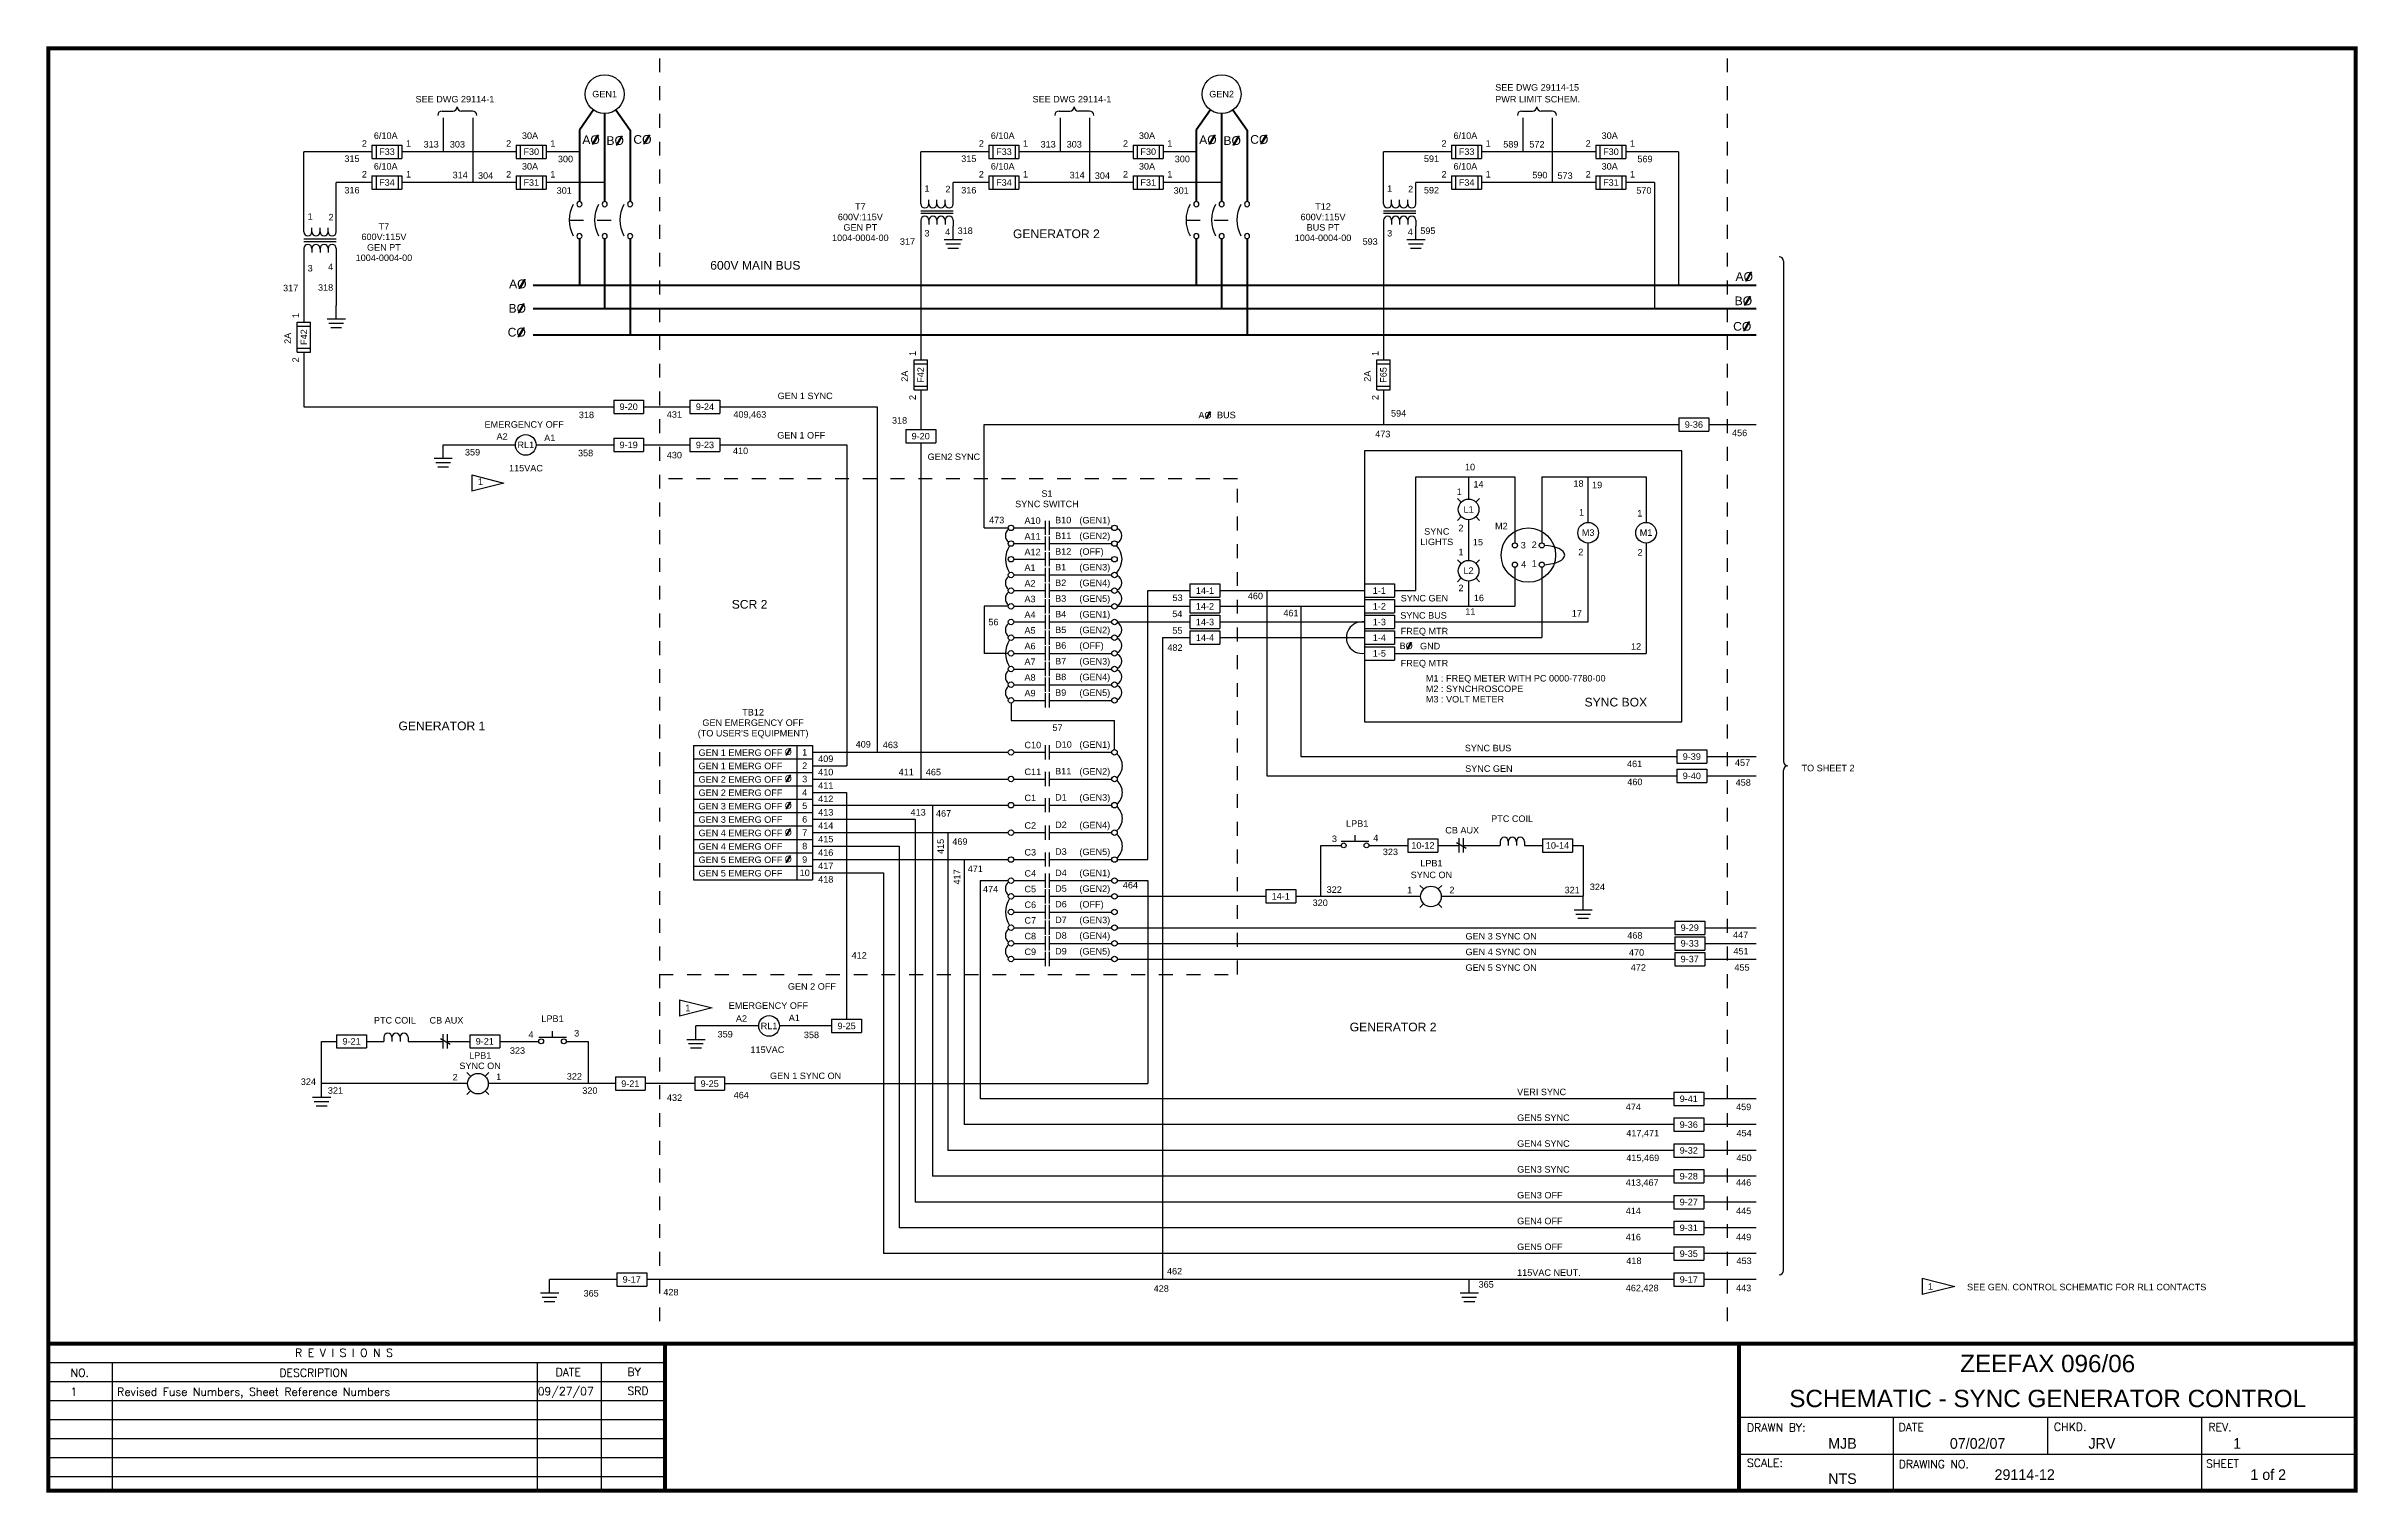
# Model space of a CAD drawing. Extents: x 0.9 to 17.5, y -2.3 to 8.2.
import ezdxf
from ezdxf.enums import TextEntityAlignment as Align

# ---------------------------------------------------------------- set-up
doc = ezdxf.new("R2010")
doc.units = 0
doc.header["$MEASUREMENT"] = 0
doc.linetypes.add('DASHED2', pattern=[0.375, 0.25, -0.125])
doc.layers.get('0').update_dxf_attribs({"linetype": 'CONTINUOUS'})
doc.layers.add('DRAWING', color=7, linetype='CONTINUOUS')
doc.styles.add('A1', font='A1.shx')
doc.styles.add('ROMAND', font='ROMAND.shx')
doc.styles.get("Standard").update_dxf_attribs({"font": 'ARIAL.TTF'})

msp = doc.modelspace()

# ---------------------------------------------------------------- texts
at = {"color": 7}
for s, height, style, p in [('R E V I S I O N S', 0.05763, 'ROMAND', (2.657, -1.27)), ('NO.', 0.0576, 'ROMAND', (1.039, -1.414)), ('1', 0.0576, 'ROMAND', (1.039, -1.551)), ('Revised Fuse Numbers, Sheet Reference Numbers', 0.05763, 'ROMAND', (1.375, -1.551)), ('DESCRIPTION', 0.05763, 'ROMAND', (2.544, -1.414)), ('09/27/07', 0.0576, 'ROMAND', (4.406, -1.547)), ('DATE', 0.0576, 'ROMAND', (4.535, -1.41)), ('SRD', 0.0576, 'ROMAND', (5.053, -1.545)), ('BY', 0.0576, 'ROMAND', (5.053, -1.408)), ('DRAWN BY:', 0.0576, 'ROMAND', (13.122, -1.809)), ('DATE', 0.0576, 'ROMAND', (14.215, -1.807)), ('CHKD.', 0.0576, 'ROMAND', (15.335, -1.804)), ('REV.', 0.0576, 'ROMAND', (16.448, -1.806)), ('MJB', 0.0769, 'A1', (13.708, -1.933)), ('07/02/07', 0.0769, 'A1', (14.585, -1.933)), ('JRV', 0.0769, 'A1', (15.584, -1.933)), ('1', 0.0769, 'A1', (16.627, -1.933)), ('SCALE:', 0.0576, 'ROMAND', (13.122, -2.064)), ('NTS', 0.0769, 'A1', (13.708, -2.187)), ('DRAWING NO.', 0.05763, 'ROMAND', (14.216, -2.072)), ('29114-12', 0.0769, 'A1', (14.907, -2.158)), ('SHEET', 0.0576, 'ROMAND', (16.432, -2.069)), ('1 of 2', 0.0769, 'A1', (16.751, -2.158))]:
    msp.add_text(s, height=height, dxfattribs=dict(at, style=style)).set_placement(p)
at = {"layer": 'DRAWING', "color": 7}
for s, p in [('GEN1', (4.889, 7.829)), ('GEN2', (9.336, 7.829)), ('F33', (3.32, 7.414)), ('F30', (4.36, 7.414)), ('F33', (7.767, 7.414)), ('F30', (8.807, 7.414)), ('F33', (11.102, 7.414)), ('F30', (12.142, 7.414)), ('F34', (3.32, 7.192)), ('F31', (4.36, 7.192)), ('F34', (7.767, 7.192)), ('F31', (8.807, 7.192)), ('F34', (11.102, 7.192)), ('F31', (12.142, 7.192)), ('9-20', (5.062, 5.576)), ('9-24', (5.612, 5.576)), ('9-20', (7.167, 5.364)), ('9-36', (12.74, 5.448)), ('RL1', (4.321, 5.301)), ('9-19', (5.062, 5.301)), ('9-23', (5.612, 5.301)), ('L1', (11.116, 4.836)), ('M3', (11.978, 4.669)), ('M1', (12.395, 4.669)), ('L2', (11.116, 4.395)), ('14-1', (9.216, 4.251)), ('1-1', (10.473, 4.251)), ('14-2', (9.216, 4.138)), ('14-3', (9.216, 4.025)), ('1-2', (10.473, 4.138)), ('1-3', (10.473, 4.025)), ('14-4', (9.216, 3.912)), ('1-4', (10.473, 3.912)), ('1-5', (10.473, 3.799)), ('2', (6.331, 2.989)), ('1', (6.331, 3.086)), ('9-39', (12.725, 3.055)), ('3', (6.331, 2.893)), ('9-40', (12.725, 2.916)), ('4', (6.331, 2.796)), ('5', (6.331, 2.7)), ('6', (6.331, 2.603)), ('7', (6.331, 2.507)), ('8', (6.331, 2.41)), ('9', (6.331, 2.313)), ('10-12', (10.787, 2.415)), ('10-14', (11.757, 2.415)), ('10', (6.331, 2.217)), ('14-1', (9.762, 2.048)), ('9-29', (12.71, 1.822)), ('9-33', (12.71, 1.709)), ('9-37', (12.71, 1.596)), ('9-21', (3.065, 1.003)), ('9-21', (4.025, 1.003)), ('RL1', (6.074, 1.114)), ('9-25', (6.633, 1.114)), ('9-21', (5.074, 0.698)), ('9-25', (5.646, 0.698)), ('9-41', (12.703, 0.589)), ('9-36', (12.703, 0.403)), ('9-32', (12.703, 0.217)), ('9-28', (12.703, 0.031)), ('9-27', (12.703, -0.155)), ('9-31', (12.703, -0.341)), ('9-35', (12.703, -0.527)), ('9-17', (5.084, -0.713)), ('9-17', (12.703, -0.713))]:
    msp.add_text(s, height=0.0469, dxfattribs=at).set_placement(p, align=Align.MIDDLE_CENTER)
for s, height, p in [('SEE DWG 29114-15', 0.04688, (11.308, 7.854)), ('SEE DWG 29114-1', 0.04688, (3.526, 7.769)), ('SEE DWG 29114-1', 0.04688, (7.973, 7.769)), ('PWR LIMIT SCHEM.', 0.04688, (11.308, 7.769)), ('315', 0.0469, (3.013, 7.34)), ('2', 0.0469, (3.139, 7.45)), ('1', 0.0469, (3.457, 7.45)), ('313', 0.0469, (3.584, 7.444)), ('303', 0.0469, (3.773, 7.444)), ('2', 0.0469, (4.179, 7.45)), ('1', 0.0469, (4.497, 7.45)), ('300', 0.0469, (4.552, 7.338)), ('315', 0.0469, (7.459, 7.34)), ('2', 0.0469, (7.586, 7.45)), ('1', 0.0469, (7.904, 7.45)), ('313', 0.0469, (8.031, 7.444)), ('303', 0.0469, (8.219, 7.444)), ('2', 0.0469, (8.625, 7.45)), ('1', 0.0469, (8.944, 7.45)), ('300', 0.0469, (8.998, 7.338)), ('591', 0.0469, (10.794, 7.34)), ('2', 0.0469, (10.921, 7.45)), ('1', 0.0469, (11.239, 7.45)), ('589', 0.0469, (11.366, 7.444)), ('572', 0.0469, (11.554, 7.444)), ('2', 0.0469, (11.96, 7.45)), ('1', 0.0469, (12.279, 7.45)), ('569', 0.0469, (12.333, 7.338)), ('2', 0.0469, (3.139, 7.228)), ('1', 0.0469, (3.457, 7.228)), ('314', 0.0469, (3.793, 7.222)), ('304', 0.0469, (3.976, 7.218)), ('2', 0.0469, (4.179, 7.228)), ('1', 0.0469, (4.497, 7.228)), ('1', 0.0469, (7.194, 7.125)), ('2', 0.0469, (7.345, 7.121)), ('2', 0.0469, (7.586, 7.228)), ('1', 0.0469, (7.904, 7.228)), ('314', 0.0469, (8.24, 7.222)), ('304', 0.0469, (8.422, 7.218)), ('2', 0.0469, (8.625, 7.228)), ('1', 0.0469, (8.944, 7.228)), ('1', 0.0469, (10.529, 7.125)), ('2', 0.0469, (10.68, 7.121)), ('2', 0.0469, (10.921, 7.228)), ('1', 0.0469, (11.239, 7.228)), ('590', 0.0469, (11.575, 7.222)), ('573', 0.0469, (11.757, 7.218)), ('2', 0.0469, (11.96, 7.228)), ('1', 0.0469, (12.279, 7.228)), ('316', 0.0469, (3.013, 7.113)), ('301', 0.0469, (4.543, 7.111)), ('316', 0.0469, (7.459, 7.113)), ('301', 0.0469, (8.99, 7.111)), ('592', 0.0469, (10.794, 7.113)), ('570', 0.0469, (12.325, 7.111)), ('1', 0.0469, (2.748, 6.923)), ('2', 0.0469, (2.899, 6.919)), ('3', 0.0469, (7.194, 6.803)), ('4', 0.0469, (7.343, 6.813)), ('318', 0.0469, (7.433, 6.821)), ('GENERATOR 2', 0.0625, (7.832, 6.791)), ('3', 0.0469, (10.529, 6.803)), ('4', 0.0469, (10.678, 6.813)), ('595', 0.0469, (10.768, 6.821)), ('317', 0.0469, (7.017, 6.743)), ('593', 0.0469, (10.352, 6.743)), ('3', 0.0469, (2.748, 6.551)), ('4', 0.0469, (2.896, 6.561)), ('600V MAIN BUS', 0.0625, (5.65, 6.564)), ('317', 0.0469, (2.571, 6.408)), ('318', 0.0469, (2.823, 6.412)), ('GEN 1 SYNC', 0.0469, (6.136, 5.631)), ('318', 0.0469, (4.703, 5.494)), ('431', 0.0469, (5.337, 5.497)), ('409,463', 0.0469, (5.817, 5.497)), ('318', 0.0469, (6.96, 5.454)), ('BUS', 0.0469, (9.303, 5.493)), ('594', 0.0469, (10.557, 5.505)), ('A2', 0.0469, (4.11, 5.338)), ('A1', 0.0469, (4.453, 5.328)), ('GEN 1 OFF', 0.0469, (6.133, 5.347)), ('473', 0.0469, (10.443, 5.356)), ('456', 0.0469, (13.015, 5.364)), ('359', 0.0469, (3.882, 5.225)), ('358', 0.0469, (4.697, 5.219)), ('430', 0.0469, (5.337, 5.204)), ('410', 0.0469, (5.814, 5.235)), ('GEN2 SYNC', 0.0469, (7.217, 5.192)), ('10', 0.0469, (11.09, 5.118)), ('14', 0.0469, (11.151, 4.994)), ('18', 0.0469, (11.872, 4.999)), ('19', 0.0469, (12.006, 4.989)), ('1', 0.0469, (11.03, 4.94)), ('1', 0.0469, (11.912, 4.792)), ('473', 0.0469, (7.66, 4.736)), ('A10', 0.0469, (7.915, 4.732)), ('A11', 0.0469, (7.915, 4.619)), ('B10', 0.0469, (8.136, 4.736)), ('B11', 0.0469, (8.136, 4.623)), ('(GEN1)', 0.0469, (8.311, 4.735)), ('(GEN2)', 0.0469, (8.311, 4.622)), ('2', 0.0469, (11.043, 4.679)), ('M2', 0.0469, (11.307, 4.693)), ('1', 0.0469, (12.332, 4.785)), ('A12', 0.0469, (7.915, 4.506)), ('B12', 0.0469, (8.136, 4.51)), ('(OFF)', 0.0469, (8.311, 4.509)), ('1', 0.0469, (11.043, 4.506)), ('15', 0.0469, (11.147, 4.577)), ('3', 0.0469, (11.492, 4.555)), ('2', 0.0469, (11.571, 4.558)), ('2', 0.0469, (11.907, 4.506)), ('2', 0.0469, (12.334, 4.503)), ('A1', 0.0469, (7.915, 4.393)), ('B1', 0.0469, (8.136, 4.397)), ('(GEN3)', 0.0469, (8.311, 4.396)), ('(GEN4)', 0.0469, (8.311, 4.283)), ('4', 0.0469, (11.495, 4.417)), ('1', 0.0469, (11.571, 4.424)), ('SCR 2', 0.0625, (5.805, 4.121)), ('A2', 0.0469, (7.915, 4.28)), ('A3', 0.0469, (7.915, 4.167)), ('B2', 0.0469, (8.136, 4.284)), ('B3', 0.0469, (8.136, 4.171)), ('(GEN5)', 0.0469, (8.311, 4.17)), ('53', 0.0469, (8.982, 4.176)), ('460', 0.0469, (9.525, 4.189)), ('SYNC GEN', 0.0469, (10.627, 4.173)), ('2', 0.0469, (11.043, 4.247)), ('16', 0.0469, (11.154, 4.175)), ('56', 0.0469, (7.655, 4.001)), ('A4', 0.0469, (7.915, 4.054)), ('B4', 0.0469, (8.136, 4.058)), ('(GEN1)', 0.0469, (8.311, 4.057)), ('54', 0.0469, (8.98, 4.06)), ('461', 0.0469, (9.781, 4.066)), ('SYNC BUS', 0.0469, (10.624, 4.049)), ('11', 0.0469, (11.092, 4.077)), ('17', 0.0469, (11.86, 4.064)), ('A5', 0.0469, (7.915, 3.941)), ('A6', 0.0469, (7.915, 3.828)), ('B5', 0.0469, (8.136, 3.945)), ('B6', 0.0469, (8.136, 3.832)), ('(GEN2)', 0.0469, (8.311, 3.944)), ('(OFF)', 0.0469, (8.311, 3.831)), ('482', 0.0469, (8.945, 3.817)), ('55', 0.0469, (8.981, 3.94)), ('FREQ MTR', 0.0469, (10.627, 3.936)), ('GND', 0.0469, (10.766, 3.828)), ('12', 0.0469, (12.287, 3.825)), ('A7', 0.0469, (7.915, 3.715)), ('B7', 0.0469, (8.136, 3.719)), ('(GEN3)', 0.0469, (8.311, 3.718)), ('FREQ MTR', 0.0469, (10.627, 3.705)), ('A8', 0.0469, (7.915, 3.602)), ('A9', 0.0469, (7.915, 3.489)), ('B8', 0.0469, (8.136, 3.606)), ('B9', 0.0469, (8.136, 3.493)), ('(GEN4)', 0.0469, (8.311, 3.605)), ('(GEN5)', 0.0469, (8.311, 3.492)), ('M1 : FREQ METER WITH PC 0000-7780-00', 0.04688, (10.808, 3.596)), ('M2 : SYNCHROSCOPE', 0.04688, (10.808, 3.52)), ('M3 : VOLT METER', 0.04688, (10.808, 3.445)), ('SYNC BOX', 0.0625, (11.952, 3.416)), ('GENERATOR 1', 0.0625, (3.403, 3.245)), ('409', 0.0469, (6.698, 3.12)), ('57', 0.0469, (8.117, 3.24)), ('D10', 0.0469, (8.136, 3.119)), ('(GEN1)', 0.0469, (8.311, 3.118)), ('GEN 1 EMERG OFF', 0.04688, (5.566, 3.06)), ('GEN 1 EMERG OFF', 0.04688, (5.566, 2.964)), ('409', 0.0469, (6.428, 3.016)), ('463', 0.0469, (6.894, 3.116)), ('C10', 0.0469, (7.915, 3.115)), ('SYNC BUS', 0.0469, (11.089, 3.093)), ('461', 0.0469, (12.258, 2.979)), ('457', 0.0469, (13.036, 2.988)), ('GEN 2 EMERG OFF', 0.04688, (5.566, 2.867)), ('410', 0.0469, (6.428, 2.92)), ('411', 0.0469, (6.428, 2.823)), ('411', 0.0469, (7.008, 2.92)), ('465', 0.0469, (7.204, 2.92)), ('C11', 0.0469, (7.915, 2.922)), ('B11', 0.0469, (8.136, 2.926)), ('(GEN2)', 0.0469, (8.311, 2.925)), ('SYNC GEN', 0.0469, (11.091, 2.945)), ('460', 0.0469, (12.26, 2.849)), ('458', 0.0469, (13.041, 2.845)), ('TO SHEET 2', 0.0469, (13.516, 2.949)), ('GEN 2 EMERG OFF', 0.04688, (5.566, 2.771)), ('GEN 3 EMERG OFF', 0.04688, (5.566, 2.674)), ('412', 0.0469, (6.428, 2.727)), ('413', 0.0469, (6.428, 2.63)), ('413', 0.0469, (7.094, 2.63)), ('467', 0.0469, (7.277, 2.622)), ('C1', 0.0469, (7.915, 2.734)), ('D1', 0.0469, (8.136, 2.738)), ('(GEN3)', 0.0469, (8.311, 2.737)), ('GEN 3 EMERG OFF', 0.04688, (5.566, 2.578)), ('GEN 4 EMERG OFF', 0.04688, (5.566, 2.481)), ('414', 0.0469, (6.428, 2.534)), ('C2', 0.0469, (7.915, 2.535)), ('D2', 0.0469, (8.136, 2.54)), ('(GEN4)', 0.0469, (8.311, 2.538)), ('LPB1', 0.0469, (10.233, 2.549)), ('CB AUX', 0.0469, (10.948, 2.501)), ('PTC COIL', 0.0469, (11.279, 2.584)), ('GEN 4 EMERG OFF', 0.04688, (5.566, 2.384)), ('GEN 5 EMERG OFF', 0.04688, (5.566, 2.288)), ('415', 0.0469, (6.428, 2.437)), ('416', 0.0469, (6.428, 2.34)), ('469', 0.0469, (7.395, 2.419)), ('C3', 0.0469, (7.915, 2.342)), ('D3', 0.0469, (8.136, 2.347)), ('(GEN5)', 0.0469, (8.311, 2.345)), ('3', 0.0469, (10.131, 2.439)), ('4', 0.0469, (10.429, 2.445)), ('323', 0.0469, (10.498, 2.345)), ('GEN 5 EMERG OFF', 0.04688, (5.566, 2.191)), ('417', 0.0469, (6.428, 2.244)), ('418', 0.0469, (6.428, 2.147)), ('471', 0.0469, (7.506, 2.223)), ('C4', 0.0469, (7.915, 2.19)), ('D4', 0.0469, (8.136, 2.194)), ('(GEN1)', 0.0469, (8.311, 2.193)), ('474', 0.0469, (7.616, 2.076)), ('C5', 0.0469, (7.915, 2.077)), ('C6', 0.0469, (7.915, 1.964)), ('D5', 0.0469, (8.136, 2.081)), ('D6', 0.0469, (8.136, 1.968)), ('(GEN2)', 0.0469, (8.311, 2.08)), ('(OFF)', 0.0469, (8.311, 1.967)), ('464', 0.0469, (8.624, 2.105)), ('320', 0.0469, (9.992, 1.978)), ('322', 0.0469, (10.093, 2.073)), ('1', 0.0469, (10.673, 2.07)), ('2', 0.0469, (10.978, 2.07)), ('321', 0.0469, (11.808, 2.07)), ('324', 0.0469, (11.99, 2.093)), ('C7', 0.0469, (7.915, 1.851)), ('D7', 0.0469, (8.136, 1.855)), ('(GEN3)', 0.0469, (8.311, 1.854)), ('C8', 0.0469, (7.915, 1.738)), ('C9', 0.0469, (7.915, 1.625)), ('D8', 0.0469, (8.136, 1.742)), ('D9', 0.0469, (8.136, 1.629)), ('(GEN4)', 0.0469, (8.311, 1.741)), ('(GEN5)', 0.0469, (8.311, 1.628)), ('GEN 3 SYNC ON', 0.04688, (11.094, 1.737)), ('GEN 4 SYNC ON', 0.04688, (11.094, 1.624)), ('468', 0.0469, (12.26, 1.743)), ('470', 0.0469, (12.272, 1.62)), ('447', 0.0469, (13.022, 1.747)), ('451', 0.0469, (13.025, 1.629)), ('412', 0.0469, (6.669, 1.599)), ('GEN 5 SYNC ON', 0.04688, (11.094, 1.511)), ('472', 0.0469, (12.285, 1.512)), ('455', 0.0469, (13.032, 1.512)), ('GEN 2 OFF', 0.0469, (6.21, 1.375)), ('PTC COIL', 0.0469, (3.226, 1.131)), ('CB AUX', 0.0469, (3.627, 1.131)), ('LPB1', 0.0469, (4.433, 1.143)), ('1', 0.0469, (5.47, 1.22)), ('A2', 0.0469, (5.835, 1.144)), ('A1', 0.0469, (6.216, 1.149)), ('4', 0.0469, (4.34, 1.029)), ('3', 0.0469, (4.669, 1.038)), ('359', 0.0469, (5.703, 1.031)), ('358', 0.0469, (6.325, 1.026)), ('GENERATOR 2', 0.0625, (10.259, 1.075)), ('SYNC ON', 0.0469, (3.842, 0.803)), ('LPB1', 0.0469, (3.912, 0.878)), ('323', 0.0469, (4.206, 0.913)), ('324', 0.0469, (2.699, 0.689)), ('321', 0.0469, (2.894, 0.625)), ('2', 0.0469, (3.793, 0.721)), ('1', 0.0469, (4.107, 0.724)), ('322', 0.0469, (4.616, 0.727)), ('320', 0.0469, (4.728, 0.625)), ('GEN 1 SYNC ON', 0.04688, (6.081, 0.731)), ('432', 0.0469, (5.338, 0.574)), ('464', 0.0469, (5.819, 0.592)), ('VERI SYNC', 0.0469, (11.466, 0.615)), ('474', 0.0469, (12.249, 0.507)), ('459', 0.0469, (13.044, 0.507)), ('GEN5 SYNC', 0.0469, (11.466, 0.429)), ('417,471', 0.0469, (12.253, 0.318)), ('454', 0.0469, (13.047, 0.318)), ('GEN4 SYNC', 0.0469, (11.466, 0.243)), ('415,469', 0.0469, (12.253, 0.14)), ('450', 0.0469, (13.047, 0.14)), ('GEN3 SYNC', 0.0469, (11.466, 0.057)), ('413,467', 0.0469, (12.249, -0.038)), ('446', 0.0469, (13.044, -0.038)), ('GEN3 OFF', 0.0469, (11.466, -0.129)), ('GEN4 OFF', 0.0469, (11.466, -0.315)), ('414', 0.0469, (12.249, -0.242)), ('445', 0.0469, (13.044, -0.242)), ('GEN5 OFF', 0.0469, (11.466, -0.501)), ('416', 0.0469, (12.249, -0.431)), ('449', 0.0469, (13.044, -0.431)), ('462', 0.0469, (8.942, -0.677)), ('115VAC NEUT.', 0.04688, (11.466, -0.687)), ('418', 0.0469, (12.253, -0.602)), ('453', 0.0469, (13.047, -0.602)), ('365', 0.0469, (4.737, -0.836)), ('428', 0.0469, (5.312, -0.828)), ('428', 0.0469, (8.846, -0.802)), ('365', 0.0469, (11.188, -0.772)), ('462,428', 0.0469, (12.249, -0.798)), ('443', 0.0469, (13.044, -0.798)), ('1', 0.0469, (14.427, -0.787)), ('SEE GEN. CONTROL SCHEMATIC FOR RL1 CONTACTS', 0.04688, (14.709, -0.791))]:
    msp.add_text(s, height=height, dxfattribs=at).set_placement(p)
for s, height, p in [('6/10A', 0.0469, (3.311, 7.506)), ('30A', 0.0469, (4.351, 7.506)), ('6/10A', 0.0469, (7.758, 7.506)), ('30A', 0.0469, (8.798, 7.506)), ('6/10A', 0.0469, (11.093, 7.506)), ('30A', 0.0469, (12.133, 7.506)), ('6/10A', 0.0469, (3.311, 7.285)), ('30A', 0.0469, (4.351, 7.285)), ('6/10A', 0.0469, (7.758, 7.285)), ('30A', 0.0469, (8.798, 7.285)), ('6/10A', 0.0469, (11.093, 7.285)), ('30A', 0.0469, (12.133, 7.285)), ('T7', 0.0469, (6.732, 6.996)), ('T12', 0.0469, (10.067, 6.996)), ('T7', 0.0469, (3.298, 6.852)), ('600V:115V', 0.0469, (6.732, 6.92)), ('GEN PT', 0.0469, (6.732, 6.845)), ('600V:115V', 0.0469, (10.067, 6.92)), ('BUS PT', 0.0469, (10.067, 6.845)), ('1004-0004-00', 0.04688, (3.298, 6.626)), ('600V:115V', 0.0469, (3.298, 6.777)), ('GEN PT', 0.0469, (3.298, 6.701)), ('1004-0004-00', 0.04688, (6.732, 6.77)), ('1004-0004-00', 0.04688, (10.067, 6.77)), ('EMERGENCY OFF', 0.04688, (4.309, 5.425)), ('1', 0.0469, (3.994, 5.013)), ('115VAC', 0.0469, (4.322, 5.11)), ('SYNC SWITCH', 0.04688, (8.077, 4.852)), ('S1', 0.0469, (8.077, 4.927)), ('SYNC', 0.0469, (10.887, 4.654)), ('LIGHTS', 0.0469, (10.887, 4.579)), ('TB12', 0.0469, (5.959, 3.351)), ("(TO USER'S EQUIPMENT)", 0.04688, (5.959, 3.2)), ('GEN EMERGENCY OFF', 0.04688, (5.959, 3.276)), ('SYNC ON', 0.0469, (10.848, 2.179)), ('LPB1', 0.0469, (10.848, 2.263)), ('EMERGENCY OFF', 0.04688, (6.069, 1.237)), ('115VAC', 0.0469, (6.062, 0.919))]:
    msp.add_text(s, height=height, dxfattribs=at).set_placement(p, align=Align.CENTER)
for s, p in [('1', (2.685, 6.215)), ('2', (2.685, 5.896)), ('1', (7.132, 5.942)), ('1', (10.467, 5.942)), ('2', (7.132, 5.624)), ('2', (10.467, 5.624)), ('415', (7.334, 2.353)), ('417', (7.452, 2.133))]:
    msp.add_text(s, height=0.0469, rotation=90, dxfattribs=at).set_placement(p)
for p in [(2.628, 6.069), (7.075, 5.796), (10.41, 5.796)]:
    msp.add_text('2A', height=0.0469, rotation=90, dxfattribs=at).set_placement(p, align=Align.CENTER)
for s, p in [('F42', (2.721, 6.078)), ('F42', (7.167, 5.805)), ('F65', (10.502, 5.805))]:
    msp.add_text(s, height=0.0469, rotation=90, dxfattribs=at).set_placement(p, align=Align.MIDDLE_CENTER)
at = {"layer": 'DRAWING', "color": 7, "linetype": 'ByBlock'}
for s, p in [('ZEEFAX 096/06', (15.29, -1.381)), ('SCHEMATIC - SYNC GENERATOR CONTROL', (15.29, -1.633))]:
    msp.add_text(s, height=0.125, dxfattribs=at).set_placement(p, align=Align.CENTER)

# ---------------------------------------------------------------- blocks, each defined once
blk = doc.blocks.new('A_phase')
h = blk.add_hatch(color=256)
h.paths.add_polyline_path([(0.1, -0.033), (0.108, -0.033), (0.145, 0.031), (0.137, 0.031)], flags=16)
h.paths.add_polyline_path([(0.01, -0.05), (0.165, -0.05), (0.165, 0.047), (0.01, 0.047)], flags=9)
for p, q in [((0.137, 0.031), (0.1, -0.033)), ((0.145, 0.031), (0.108, -0.033)), ((0.137, 0.031), (0.145, 0.031)), ((0.108, -0.033), (0.1, -0.033))]:
    blk.add_line(p, q)
blk.add_text('AO', height=0.0625).set_placement((0.029, -0.032))
blk = doc.blocks.new('B_phase')
h = blk.add_hatch(color=256)
h.paths.add_polyline_path([(0.094, -0.031), (0.101, -0.031), (0.139, 0.033), (0.131, 0.033)], flags=16)
h.paths.add_polyline_path([(0.01, -0.048), (0.158, -0.048), (0.158, 0.049), (0.01, 0.049)], flags=9)
for p, q in [((0.131, 0.033), (0.094, -0.031)), ((0.139, 0.033), (0.101, -0.031)), ((0.131, 0.033), (0.139, 0.033)), ((0.101, -0.031), (0.094, -0.031))]:
    blk.add_line(p, q)
blk.add_text('BO', height=0.0625).set_placement((0.025, -0.03))
blk = doc.blocks.new('connection')
blk.add_circle((0.074, 0), 0.0744)
blk = doc.blocks.new('CircuitBreaker')
blk.add_arc((-0.172, -0.134), 0.243, 331.7071, 28.2929)
at = {"xscale": 0.25, "yscale": 0.25, "zscale": 0.25}
for p in [(-0.019, -0.019), (-0.019, -0.249)]:
    blk.add_blockref('connection', p, dxfattribs=at)
blk = doc.blocks.new('C_phase')
h = blk.add_hatch(color=256)
h.paths.add_polyline_path([(0.099, -0.026), (0.107, -0.026), (0.144, 0.038), (0.136, 0.038)], flags=16)
h.paths.add_polyline_path([(0.013, -0.043), (0.168, -0.043), (0.168, 0.054), (0.013, 0.054)], flags=9)
for p, q in [((0.136, 0.038), (0.099, -0.026)), ((0.144, 0.038), (0.107, -0.026)), ((0.136, 0.038), (0.144, 0.038)), ((0.107, -0.026), (0.099, -0.026))]:
    blk.add_line(p, q)
blk.add_text('CO', height=0.0625).set_placement((0.025, -0.025))
blk = doc.blocks.new('gnd')
for p, q in [((0, -0.099), (0, 0)), ((0.066, -0.099), (-0.066, -0.099)), ((0.053, -0.13), (-0.053, -0.13)), ((0.039, -0.161), (-0.039, -0.161))]:
    blk.add_line(p, q)
blk = doc.blocks.new('npcap')
for p, q in [((0, 0.051), (0, -0.051)), ((0.031, 0.051), (0.031, -0.051))]:
    blk.add_line(p, q)
blk = doc.blocks.new('_phase_symbol')
h = blk.add_hatch(color=256)
h.paths.add_polyline_path([(0.018, -0.034), (0.026, -0.034), (0.063, 0.03), (0.055, 0.03)], flags=16)
h.paths.add_polyline_path([(-0.072, -0.05), (0.083, -0.05), (0.083, 0.047), (-0.072, 0.047)], flags=9)
for p, q in [((0.055, 0.03), (0.018, -0.034)), ((0.063, 0.03), (0.026, -0.034)), ((0.055, 0.03), (0.063, 0.03)), ((0.026, -0.034), (0.018, -0.034))]:
    blk.add_line(p, q)
blk.add_text('O', height=0.0625).set_placement((0.007, -0.033))
blk = doc.blocks.new('N_C_contact')
for p, q in [((0.051, 0.031), (-0.051, 0.031)), ((0.051, 0), (-0.051, 0)), ((-0.02, -0.019), (0.02, 0.05))]:
    blk.add_line(p, q)

# ---------------------------------------------------------------- linework, layer by layer
at = {"color": 7}
for p, q in [((0.878, -1.175), (0.878, -2.236)), ((0.878, -1.312), (5.324, -1.312)), ((1.339, -1.312), (1.339, -2.236)), ((4.402, -1.312), (4.402, -2.236)), ((4.863, -1.312), (4.863, -2.236)), ((0.878, -1.449), (5.324, -1.449)), ((0.878, -1.449), (5.324, -1.449)), ((0.878, -1.586), (5.324, -1.586)), ((0.878, -1.586), (5.324, -1.586)), ((0.878, -1.723), (5.324, -1.723)), ((13.065, -1.705), (17.511, -1.705)), ((14.177, -1.705), (14.177, -2.236)), ((15.288, -1.705), (15.288, -1.971)), ((16.399, -1.705), (16.399, -2.236)), ((0.878, -1.86), (5.324, -1.86)), ((0.878, -1.997), (5.324, -1.997)), ((13.065, -1.971), (17.511, -1.971)), ((0.878, -2.134), (5.324, -2.134))]:
    msp.add_line(p, q, dxfattribs=at)
at = {"color": 7, "const_width": 0.0288}
msp.add_lwpolyline([(17.511, -2.236), (17.511, 8.16), (0.878, 8.16), (0.878, -2.236)], close=True, dxfattribs=at)
for points in [[(0.878, -1.175), (17.511, -1.175)], [(5.324, -1.175), (5.324, -2.236)], [(13.065, -2.236), (13.065, -1.175)]]:
    msp.add_lwpolyline(points, dxfattribs=at)
at = {"layer": 'DRAWING', "color": 7, "linetype": 'DASHED2', "ltscale": 0.25}
for p, q in [((5.284, 8.086), (5.284, -1.075)), ((12.981, 8.086), (12.981, -1.075)), ((9.45, 5.057), (5.284, 5.057)), ((9.45, 1.485), (9.45, 5.057)), ((5.284, 1.485), (9.45, 1.485))]:
    msp.add_line(p, q, dxfattribs=at)
at = {"layer": 'DRAWING', "color": 7}
for p, q in [((3.686, 7.676), (3.686, 7.676)), ((3.717, 7.707), (3.795, 7.707)), ((3.827, 7.738), (3.827, 7.738)), ((3.936, 7.707), (3.858, 7.707)), ((8.132, 7.676), (8.132, 7.676)), ((8.164, 7.707), (8.242, 7.707)), ((8.273, 7.738), (8.273, 7.738)), ((8.383, 7.707), (8.304, 7.707)), ((11.467, 7.676), (11.467, 7.676)), ((11.499, 7.707), (11.577, 7.707)), ((11.608, 7.738), (11.608, 7.738)), ((11.718, 7.707), (11.639, 7.707)), ((3.727, 7.414), (3.727, 7.659)), ((3.941, 7.192), (3.941, 7.659)), ((8.174, 7.414), (8.174, 7.659)), ((8.387, 7.192), (8.387, 7.659)), ((11.509, 7.414), (11.509, 7.659)), ((11.722, 7.192), (11.722, 7.659)), ((2.721, 6.836), (2.721, 7.414)), ((3.212, 7.414), (2.721, 7.414)), ((3.212, 7.462), (3.428, 7.462)), ((3.212, 7.462), (3.212, 7.366)), ((3.212, 7.366), (3.428, 7.366)), ((3.241, 7.462), (3.241, 7.366)), ((3.4, 7.462), (3.4, 7.366)), ((3.428, 7.462), (3.428, 7.366)), ((4.252, 7.414), (3.428, 7.414)), ((4.252, 7.462), (4.468, 7.462)), ((4.252, 7.462), (4.252, 7.366)), ((4.252, 7.366), (4.468, 7.366)), ((4.281, 7.462), (4.281, 7.366)), ((4.44, 7.462), (4.44, 7.366)), ((4.468, 7.462), (4.468, 7.366)), ((4.707, 7.414), (4.468, 7.414)), ((7.167, 7.038), (7.167, 7.414)), ((7.659, 7.414), (7.167, 7.414)), ((7.659, 7.462), (7.875, 7.462)), ((7.659, 7.462), (7.659, 7.366)), ((7.659, 7.366), (7.875, 7.366)), ((7.687, 7.462), (7.687, 7.366)), ((7.847, 7.462), (7.847, 7.366)), ((7.875, 7.462), (7.875, 7.366)), ((8.699, 7.414), (7.875, 7.414)), ((8.699, 7.462), (8.915, 7.462)), ((8.699, 7.462), (8.699, 7.366)), ((8.699, 7.366), (8.915, 7.366)), ((8.727, 7.462), (8.727, 7.366)), ((8.886, 7.462), (8.886, 7.366)), ((8.915, 7.462), (8.915, 7.366)), ((9.153, 7.414), (8.915, 7.414)), ((10.502, 7.038), (10.502, 7.414)), ((10.994, 7.414), (10.502, 7.414)), ((10.994, 7.462), (11.21, 7.462)), ((10.994, 7.462), (10.994, 7.366)), ((10.994, 7.366), (11.21, 7.366)), ((11.022, 7.462), (11.022, 7.366)), ((11.182, 7.462), (11.182, 7.366)), ((11.21, 7.462), (11.21, 7.366)), ((12.034, 7.414), (11.21, 7.414)), ((12.034, 7.462), (12.25, 7.462)), ((12.034, 7.462), (12.034, 7.366)), ((12.034, 7.366), (12.25, 7.366)), ((12.062, 7.462), (12.062, 7.366)), ((12.221, 7.462), (12.221, 7.366)), ((12.25, 7.462), (12.25, 7.366)), ((12.63, 7.414), (12.25, 7.414)), ((12.63, 7.414), (12.63, 6.453)), ((2.954, 6.836), (2.954, 7.192)), ((3.212, 7.192), (2.954, 7.192)), ((3.212, 7.241), (3.428, 7.241)), ((3.212, 7.241), (3.212, 7.144)), ((3.241, 7.241), (3.241, 7.144)), ((3.4, 7.241), (3.4, 7.144)), ((3.428, 7.241), (3.428, 7.144)), ((4.252, 7.192), (3.428, 7.192)), ((4.252, 7.241), (4.468, 7.241)), ((4.252, 7.241), (4.252, 7.144)), ((4.281, 7.241), (4.281, 7.144)), ((4.44, 7.241), (4.44, 7.144)), ((4.468, 7.241), (4.468, 7.144)), ((4.889, 7.192), (4.468, 7.192)), ((7.401, 7.038), (7.401, 7.192)), ((7.659, 7.192), (7.401, 7.192)), ((7.659, 7.241), (7.875, 7.241)), ((7.659, 7.241), (7.659, 7.144)), ((7.687, 7.241), (7.687, 7.144)), ((7.847, 7.241), (7.847, 7.144)), ((7.875, 7.241), (7.875, 7.144)), ((8.699, 7.192), (7.875, 7.192)), ((8.699, 7.241), (8.915, 7.241)), ((8.699, 7.241), (8.699, 7.144)), ((8.727, 7.241), (8.727, 7.144)), ((8.886, 7.241), (8.886, 7.144)), ((8.915, 7.241), (8.915, 7.144)), ((9.336, 7.192), (8.915, 7.192)), ((10.994, 7.192), (10.736, 7.192)), ((10.736, 7.038), (10.736, 7.192)), ((10.994, 7.241), (11.21, 7.241)), ((10.994, 7.241), (10.994, 7.144)), ((11.022, 7.241), (11.022, 7.144)), ((11.182, 7.241), (11.182, 7.144)), ((11.21, 7.241), (11.21, 7.144)), ((12.034, 7.192), (11.21, 7.192)), ((12.034, 7.241), (12.25, 7.241)), ((12.034, 7.241), (12.034, 7.144)), ((12.062, 7.241), (12.062, 7.144)), ((12.221, 7.241), (12.221, 7.144)), ((12.25, 7.241), (12.25, 7.144)), ((12.456, 7.192), (12.25, 7.192)), ((12.456, 7.192), (12.456, 6.284)), ((3.212, 7.144), (3.428, 7.144)), ((4.252, 7.144), (4.468, 7.144)), ((7.226, 7.038), (7.226, 7.067)), ((7.284, 7.038), (7.284, 7.067)), ((7.343, 7.038), (7.343, 7.067)), ((7.659, 7.144), (7.875, 7.144)), ((8.699, 7.144), (8.915, 7.144)), ((10.561, 7.038), (10.561, 7.067)), ((10.619, 7.038), (10.619, 7.067)), ((10.678, 7.038), (10.678, 7.067)), ((10.994, 7.144), (11.21, 7.144)), ((12.034, 7.144), (12.25, 7.144)), ((2.779, 6.836), (2.779, 6.865)), ((2.838, 6.836), (2.838, 6.865)), ((2.896, 6.836), (2.896, 6.865)), ((7.167, 6.988), (7.401, 6.988)), ((7.167, 6.97), (7.401, 6.97)), ((7.167, 6.92), (7.167, 5.913)), ((7.226, 6.92), (7.226, 6.89)), ((7.284, 6.92), (7.284, 6.89)), ((7.343, 6.92), (7.343, 6.89)), ((7.401, 6.92), (7.401, 6.877)), ((10.502, 6.988), (10.736, 6.988)), ((10.502, 6.97), (10.736, 6.97)), ((10.502, 6.92), (10.502, 5.913)), ((10.561, 6.92), (10.561, 6.89)), ((10.619, 6.92), (10.619, 6.89)), ((10.678, 6.92), (10.678, 6.89)), ((10.736, 6.92), (10.736, 6.877)), ((2.721, 6.785), (2.954, 6.785)), ((2.721, 6.768), (2.954, 6.768)), ((2.721, 6.717), (2.721, 6.186)), ((2.779, 6.717), (2.779, 6.688)), ((2.838, 6.717), (2.838, 6.688)), ((2.896, 6.717), (2.896, 6.688)), ((2.954, 6.717), (2.954, 6.305)), ((13.355, 6.658), (13.355, 6.658)), ((13.386, 6.626), (13.386, 3.02)), ((2.672, 5.97), (2.672, 6.186)), ((2.672, 6.186), (2.769, 6.186)), ((2.769, 5.97), (2.769, 6.186)), ((2.672, 6.157), (2.769, 6.157)), ((2.672, 5.998), (2.769, 5.998)), ((2.672, 5.97), (2.769, 5.97)), ((2.721, 5.97), (2.721, 5.576)), ((7.119, 5.697), (7.119, 5.913)), ((7.119, 5.913), (7.216, 5.913)), ((7.119, 5.885), (7.216, 5.885)), ((7.216, 5.697), (7.216, 5.913)), ((10.454, 5.697), (10.454, 5.913)), ((10.454, 5.913), (10.551, 5.913)), ((10.454, 5.885), (10.551, 5.885)), ((10.551, 5.697), (10.551, 5.913)), ((7.119, 5.725), (7.216, 5.725)), ((7.119, 5.697), (7.216, 5.697)), ((7.167, 5.697), (7.167, 5.412)), ((10.454, 5.725), (10.551, 5.725)), ((10.454, 5.697), (10.551, 5.697)), ((10.502, 5.697), (10.502, 5.448)), ((2.721, 5.576), (4.954, 5.576)), ((4.954, 5.624), (5.17, 5.624)), ((4.954, 5.624), (4.954, 5.528)), ((4.954, 5.528), (5.17, 5.528)), ((5.17, 5.624), (5.17, 5.528)), ((5.17, 5.576), (5.504, 5.576)), ((5.504, 5.624), (5.504, 5.528)), ((5.504, 5.624), (5.72, 5.624)), ((5.504, 5.528), (5.72, 5.528)), ((5.72, 5.624), (5.72, 5.528)), ((5.72, 5.576), (6.854, 5.576)), ((6.854, 5.576), (6.854, 3.086)), ((4.954, 5.35), (4.954, 5.253)), ((4.954, 5.35), (5.17, 5.35)), ((5.17, 5.35), (5.17, 5.253)), ((5.504, 5.35), (5.72, 5.35)), ((5.504, 5.35), (5.504, 5.253)), ((5.72, 5.35), (5.72, 5.253)), ((7.059, 5.412), (7.275, 5.412)), ((7.059, 5.412), (7.059, 5.316)), ((7.275, 5.412), (7.275, 5.316)), ((7.624, 4.703), (7.624, 5.448)), ((7.624, 5.448), (12.632, 5.448)), ((12.632, 5.496), (12.848, 5.496)), ((12.632, 5.496), (12.632, 5.4)), ((12.632, 5.4), (12.848, 5.4)), ((12.848, 5.496), (12.848, 5.4)), ((12.848, 5.448), (13.189, 5.448)), ((3.725, 5.301), (4.246, 5.301)), ((4.395, 5.301), (4.954, 5.301)), ((4.954, 5.253), (5.17, 5.253)), ((5.17, 5.301), (5.504, 5.301)), ((5.504, 5.253), (5.72, 5.253)), ((5.72, 5.301), (6.634, 5.301)), ((6.634, 5.301), (6.634, 2.989)), ((7.059, 5.316), (7.275, 5.316)), ((7.167, 5.316), (7.167, 2.893)), ((10.365, 5.258), (10.365, 3.305)), ((12.653, 5.258), (10.365, 5.258)), ((12.653, 3.305), (12.653, 5.258)), ((3.932, 5.085), (3.932, 4.967)), ((3.932, 5.085), (4.163, 5.026)), ((4.163, 5.026), (3.932, 4.967)), ((10.736, 4.251), (10.736, 5.07)), ((10.736, 5.07), (11.45, 5.07)), ((11.116, 5.07), (11.116, 4.911)), ((11.45, 5.07), (11.45, 4.595)), ((11.644, 5.07), (11.644, 4.595)), ((11.644, 5.07), (12.395, 5.07)), ((11.978, 4.743), (11.978, 5.07)), ((12.395, 5.07), (12.395, 4.743)), ((11.063, 4.889), (11.036, 4.916)), ((11.168, 4.889), (11.195, 4.916)), ((7.624, 4.703), (7.798, 4.703)), ((7.837, 4.703), (8.063, 4.703)), ((8.095, 4.703), (8.544, 4.703)), ((11.063, 4.784), (11.036, 4.757)), ((11.116, 4.762), (11.116, 4.469)), ((11.168, 4.784), (11.195, 4.757)), ((7.837, 4.59), (8.063, 4.59)), ((8.095, 4.59), (8.544, 4.59)), ((11.978, 4.025), (11.978, 4.594)), ((12.395, 4.594), (12.395, 3.799)), ((7.837, 4.477), (8.063, 4.477)), ((7.837, 4.364), (8.063, 4.364)), ((8.095, 4.477), (8.544, 4.477)), ((8.095, 4.364), (8.544, 4.364)), ((11.063, 4.447), (11.036, 4.474)), ((11.063, 4.342), (11.036, 4.315)), ((11.168, 4.447), (11.195, 4.474)), ((11.168, 4.342), (11.195, 4.315)), ((11.45, 4.419), (11.45, 4.138)), ((11.644, 4.419), (11.644, 3.912)), ((7.837, 4.251), (8.063, 4.251)), ((8.095, 4.251), (8.544, 4.251)), ((8.804, 2.313), (8.804, 4.251)), ((8.804, 4.251), (9.108, 4.251)), ((9.108, 4.299), (9.324, 4.299)), ((9.108, 4.299), (9.108, 4.203)), ((9.108, 4.203), (9.324, 4.203)), ((9.108, 4.186), (9.324, 4.186)), ((9.108, 4.186), (9.108, 4.09)), ((9.324, 4.299), (9.324, 4.203)), ((9.324, 4.251), (10.365, 4.251)), ((9.324, 4.186), (9.324, 4.09)), ((9.662, 4.251), (9.662, 2.916)), ((10.365, 4.299), (10.581, 4.299)), ((10.365, 4.203), (10.581, 4.203)), ((10.365, 4.186), (10.581, 4.186)), ((10.581, 4.299), (10.581, 4.203)), ((10.581, 4.251), (10.736, 4.251)), ((10.581, 4.186), (10.581, 4.09)), ((11.116, 4.32), (11.116, 4.138)), ((7.624, 4.138), (7.624, 3.799)), ((7.798, 4.138), (7.624, 4.138)), ((7.837, 4.138), (8.063, 4.138)), ((7.837, 4.025), (8.063, 4.025)), ((8.095, 4.138), (8.544, 4.138)), ((8.095, 4.025), (8.544, 4.025)), ((8.584, 4.138), (9.108, 4.138)), ((8.584, 4.025), (9.108, 4.025)), ((9.108, 4.09), (9.324, 4.09)), ((9.108, 4.073), (9.324, 4.073)), ((9.108, 4.073), (9.108, 3.977)), ((9.324, 4.138), (10.365, 4.138)), ((9.324, 4.073), (9.324, 3.977)), ((9.324, 4.025), (10.365, 4.025)), ((9.906, 4.138), (9.906, 3.055)), ((10.365, 4.09), (10.581, 4.09)), ((10.365, 4.073), (10.581, 4.073)), ((10.581, 4.138), (11.45, 4.138)), ((10.581, 4.073), (10.581, 3.977)), ((10.581, 4.025), (11.978, 4.025)), ((7.837, 3.912), (8.063, 3.912)), ((8.095, 3.912), (8.544, 3.912)), ((8.911, 3.912), (9.108, 3.912)), ((8.911, 3.912), (8.911, -0.713)), ((9.108, 3.977), (9.324, 3.977)), ((9.108, 3.96), (9.324, 3.96)), ((9.108, 3.96), (9.108, 3.864)), ((9.108, 3.864), (9.324, 3.864)), ((9.324, 3.96), (9.324, 3.864)), ((9.324, 3.912), (10.365, 3.912)), ((10.365, 3.977), (10.581, 3.977)), ((10.365, 3.96), (10.581, 3.96)), ((10.365, 3.864), (10.581, 3.864)), ((10.365, 3.847), (10.581, 3.847)), ((10.581, 3.96), (10.581, 3.864)), ((10.581, 3.912), (11.644, 3.912)), ((10.581, 3.847), (10.581, 3.751)), ((7.798, 3.799), (7.624, 3.799)), ((7.837, 3.799), (8.063, 3.799)), ((7.837, 3.686), (8.063, 3.686)), ((8.095, 3.799), (8.544, 3.799)), ((8.095, 3.686), (8.544, 3.686)), ((10.365, 3.751), (10.581, 3.751)), ((10.581, 3.799), (12.395, 3.799)), ((7.837, 3.573), (8.063, 3.573)), ((8.095, 3.573), (8.544, 3.573)), ((7.818, 3.44), (7.818, 3.315)), ((7.837, 3.46), (8.063, 3.46)), ((8.095, 3.46), (8.544, 3.46)), ((7.818, 3.315), (8.564, 3.315)), ((8.564, 3.106), (8.564, 3.315)), ((10.365, 3.305), (12.653, 3.305)), ((5.529, 3.134), (5.529, 2.168)), ((5.529, 3.134), (6.388, 3.134)), ((5.529, 3.038), (6.388, 3.038)), ((6.274, 3.134), (6.274, 2.168)), ((6.388, 3.134), (6.388, 2.168)), ((6.388, 3.086), (7.798, 3.086)), ((6.388, 3.086), (6.575, 3.086)), ((7.837, 3.086), (8.063, 3.086)), ((8.095, 3.086), (8.544, 3.086)), ((9.906, 3.055), (12.617, 3.055)), ((12.617, 3.103), (12.833, 3.103)), ((12.617, 3.103), (12.617, 3.007)), ((12.617, 3.007), (12.833, 3.007)), ((12.833, 3.103), (12.833, 3.007)), ((12.833, 3.055), (13.189, 3.055)), ((5.529, 2.941), (6.388, 2.941)), ((5.529, 2.845), (6.388, 2.845)), ((6.388, 2.989), (6.634, 2.989)), ((6.388, 2.893), (7.798, 2.893)), ((7.837, 2.893), (8.063, 2.893)), ((8.095, 2.893), (8.544, 2.893)), ((9.662, 2.916), (12.617, 2.916)), ((12.617, 2.964), (12.833, 2.964)), ((12.617, 2.964), (12.617, 2.868)), ((12.617, 2.868), (12.833, 2.868)), ((12.833, 2.964), (12.833, 2.868)), ((12.833, 2.916), (13.189, 2.916)), ((13.386, -0.648), (13.386, 2.958)), ((13.417, 2.989), (13.417, 2.989)), ((5.529, 2.748), (6.388, 2.748)), ((6.388, 2.796), (6.633, 2.796)), ((6.388, 2.705), (7.798, 2.705)), ((6.633, 2.796), (6.633, 1.162)), ((7.253, 2.705), (7.253, 0.031)), ((7.837, 2.705), (8.063, 2.705)), ((8.095, 2.705), (8.544, 2.705)), ((5.529, 2.651), (6.388, 2.651)), ((5.529, 2.555), (6.388, 2.555)), ((6.388, 2.603), (7.126, 2.603)), ((6.388, 2.507), (7.798, 2.507)), ((7.126, 2.603), (7.126, -0.155)), ((7.363, 2.507), (7.363, 0.217)), ((7.837, 2.507), (8.063, 2.507)), ((8.095, 2.507), (8.544, 2.507)), ((5.529, 2.458), (6.388, 2.458)), ((5.529, 2.362), (6.388, 2.362)), ((6.388, 2.41), (7.012, 2.41)), ((7.012, 2.41), (7.012, -0.341)), ((10.051, 2.048), (10.051, 2.415)), ((10.051, 2.415), (10.198, 2.415)), ((10.198, 2.445), (10.398, 2.445)), ((10.298, 2.445), (10.298, 2.489)), ((10.398, 2.415), (10.679, 2.415)), ((10.679, 2.463), (10.895, 2.463)), ((10.679, 2.463), (10.679, 2.366)), ((10.679, 2.366), (10.895, 2.366)), ((10.895, 2.463), (10.895, 2.366)), ((10.895, 2.415), (11.048, 2.415)), ((11.08, 2.415), (11.344, 2.415)), ((11.344, 2.444), (11.344, 2.415)), ((11.402, 2.444), (11.402, 2.415)), ((11.461, 2.444), (11.461, 2.415)), ((11.519, 2.444), (11.519, 2.415)), ((11.519, 2.415), (11.649, 2.415)), ((11.649, 2.463), (11.649, 2.366)), ((11.649, 2.463), (11.865, 2.463)), ((11.649, 2.366), (11.865, 2.366)), ((11.865, 2.463), (11.865, 2.366)), ((11.865, 2.415), (11.942, 2.415)), ((11.942, 2.415), (11.942, 2.048)), ((5.529, 2.265), (6.388, 2.265)), ((5.529, 2.168), (6.388, 2.168)), ((6.388, 2.313), (7.798, 2.313)), ((6.388, 2.217), (6.898, 2.217)), ((6.898, 2.217), (6.898, -0.527)), ((7.481, 2.313), (7.481, 0.403)), ((7.837, 2.313), (8.063, 2.313)), ((8.095, 2.313), (8.544, 2.313)), ((8.584, 2.313), (8.804, 2.313)), ((7.595, 2.161), (7.798, 2.161)), ((7.595, 2.161), (7.595, 0.589)), ((7.837, 2.161), (8.063, 2.161)), ((7.837, 2.048), (8.063, 2.048)), ((8.095, 2.161), (8.544, 2.161)), ((8.095, 2.048), (8.544, 2.048)), ((8.584, 2.161), (8.804, 2.161)), ((8.584, 2.048), (9.654, 2.048)), ((8.804, 2.161), (8.804, 0.698)), ((9.654, 2.096), (9.87, 2.096)), ((9.654, 2.096), (9.654, 2)), ((9.654, 2), (9.87, 2)), ((9.87, 2.096), (9.87, 2)), ((9.87, 2.048), (10.77, 2.048)), ((10.792, 2.101), (10.765, 2.127)), ((10.897, 2.101), (10.924, 2.127)), ((10.919, 2.048), (11.942, 2.048)), ((7.837, 1.935), (8.063, 1.935)), ((8.095, 1.935), (8.544, 1.935)), ((10.792, 1.995), (10.765, 1.968)), ((10.897, 1.995), (10.924, 1.968)), ((12.602, 1.87), (12.818, 1.87)), ((12.602, 1.87), (12.602, 1.774)), ((12.818, 1.87), (12.818, 1.774)), ((7.837, 1.822), (8.063, 1.822)), ((7.837, 1.709), (8.063, 1.709)), ((8.095, 1.822), (8.544, 1.822)), ((8.095, 1.709), (8.544, 1.709)), ((8.584, 1.822), (12.602, 1.822)), ((8.584, 1.709), (12.602, 1.709)), ((12.602, 1.774), (12.818, 1.774)), ((12.602, 1.757), (12.818, 1.757)), ((12.602, 1.757), (12.602, 1.661)), ((12.818, 1.822), (13.189, 1.822)), ((12.818, 1.757), (12.818, 1.661)), ((12.818, 1.709), (13.189, 1.709)), ((7.837, 1.596), (8.063, 1.596)), ((8.095, 1.596), (8.544, 1.596)), ((8.584, 1.596), (12.602, 1.596)), ((12.602, 1.661), (12.818, 1.661)), ((12.602, 1.644), (12.818, 1.644)), ((12.602, 1.644), (12.602, 1.547)), ((12.602, 1.547), (12.818, 1.547)), ((12.818, 1.644), (12.818, 1.547)), ((12.818, 1.596), (13.189, 1.596)), ((5.429, 1.303), (5.429, 1.185)), ((5.429, 1.303), (5.664, 1.244)), ((5.664, 1.244), (5.429, 1.185)), ((2.849, 0.698), (2.849, 1.003)), ((2.849, 1.003), (2.957, 1.003)), ((2.957, 1.051), (3.173, 1.051)), ((2.957, 1.051), (2.957, 0.955)), ((3.173, 1.051), (3.173, 0.955)), ((3.173, 1.003), (3.297, 1.003)), ((3.297, 1.032), (3.297, 1.003)), ((3.355, 1.032), (3.355, 1.003)), ((3.414, 1.032), (3.414, 1.003)), ((3.472, 1.032), (3.472, 1.003)), ((3.472, 1.003), (3.725, 1.003)), ((3.757, 1.003), (3.917, 1.003)), ((3.917, 1.051), (4.133, 1.051)), ((3.917, 1.051), (3.917, 0.955)), ((4.133, 1.051), (4.133, 0.955)), ((4.133, 1.003), (4.414, 1.003)), ((4.414, 1.033), (4.613, 1.033)), ((4.513, 1.033), (4.513, 1.077)), ((4.613, 1.003), (4.771, 1.003)), ((4.771, 1.003), (4.771, 0.698)), ((6, 1.114), (5.547, 1.114)), ((6.525, 1.114), (6.149, 1.114)), ((6.525, 1.162), (6.741, 1.162)), ((6.525, 1.162), (6.525, 1.066)), ((6.525, 1.066), (6.741, 1.066)), ((6.741, 1.162), (6.741, 1.066)), ((2.957, 0.955), (3.173, 0.955)), ((3.917, 0.955), (4.133, 0.955)), ((3.901, 0.698), (2.849, 0.698)), ((3.923, 0.751), (3.896, 0.778)), ((4.028, 0.751), (4.055, 0.778)), ((4.966, 0.698), (4.05, 0.698)), ((4.966, 0.747), (5.182, 0.747)), ((4.966, 0.747), (4.966, 0.65)), ((5.182, 0.747), (5.182, 0.65)), ((5.538, 0.698), (5.182, 0.698)), ((5.538, 0.747), (5.754, 0.747)), ((5.538, 0.747), (5.538, 0.65)), ((5.754, 0.747), (5.754, 0.65)), ((5.754, 0.698), (8.804, 0.698)), ((3.923, 0.646), (3.896, 0.619)), ((4.028, 0.646), (4.055, 0.619)), ((4.966, 0.65), (5.182, 0.65)), ((5.538, 0.65), (5.754, 0.65)), ((12.595, 0.589), (7.595, 0.589)), ((12.595, 0.637), (12.811, 0.637)), ((12.595, 0.637), (12.595, 0.541)), ((12.595, 0.541), (12.811, 0.541)), ((12.811, 0.637), (12.811, 0.541)), ((13.189, 0.589), (12.811, 0.589)), ((12.595, 0.403), (7.481, 0.403)), ((12.595, 0.451), (12.811, 0.451)), ((12.595, 0.451), (12.595, 0.355)), ((12.595, 0.355), (12.811, 0.355)), ((12.811, 0.451), (12.811, 0.355)), ((13.189, 0.403), (12.811, 0.403)), ((12.595, 0.217), (7.363, 0.217)), ((12.595, 0.265), (12.811, 0.265)), ((12.595, 0.265), (12.595, 0.169)), ((12.595, 0.169), (12.811, 0.169)), ((12.811, 0.265), (12.811, 0.169)), ((13.189, 0.217), (12.811, 0.217)), ((12.595, 0.031), (7.253, 0.031)), ((12.595, 0.079), (12.811, 0.079)), ((12.595, 0.079), (12.595, -0.017)), ((12.811, 0.079), (12.811, -0.017)), ((13.189, 0.031), (12.811, 0.031)), ((12.595, -0.155), (7.126, -0.155)), ((12.595, -0.017), (12.811, -0.017)), ((12.595, -0.107), (12.811, -0.107)), ((12.595, -0.107), (12.595, -0.203)), ((12.811, -0.107), (12.811, -0.203)), ((13.189, -0.155), (12.811, -0.155)), ((12.595, -0.203), (12.811, -0.203)), ((12.595, -0.293), (12.811, -0.293)), ((12.595, -0.293), (12.595, -0.389)), ((12.811, -0.293), (12.811, -0.389)), ((12.595, -0.341), (7.012, -0.341)), ((12.595, -0.389), (12.811, -0.389)), ((12.595, -0.479), (12.811, -0.479)), ((12.595, -0.479), (12.595, -0.575)), ((13.189, -0.341), (12.811, -0.341)), ((12.811, -0.479), (12.811, -0.575)), ((4.976, -0.665), (5.192, -0.665)), ((4.976, -0.665), (4.976, -0.761)), ((5.192, -0.665), (5.192, -0.761)), ((12.595, -0.527), (6.898, -0.527)), ((12.595, -0.575), (12.811, -0.575)), ((12.595, -0.665), (12.811, -0.665)), ((12.595, -0.665), (12.595, -0.761)), ((13.189, -0.527), (12.811, -0.527)), ((12.811, -0.665), (12.811, -0.761)), ((4.976, -0.713), (4.492, -0.713)), ((4.976, -0.761), (5.192, -0.761)), ((12.595, -0.713), (5.192, -0.713)), ((12.595, -0.761), (12.811, -0.761)), ((13.189, -0.713), (12.811, -0.713)), ((13.355, -0.679), (13.355, -0.679)), ((14.386, -0.704), (14.621, -0.763)), ((14.386, -0.704), (14.386, -0.822)), ((14.621, -0.763), (14.386, -0.822))]:
    msp.add_line(p, q, dxfattribs=at)
at = {"layer": 'DRAWING', "color": 7, "lineweight": 50}
for p, q in [((4.809, 7.715), (4.707, 7.568)), ((4.889, 7.689), (4.889, 7.055)), ((4.97, 7.715), (5.072, 7.568)), ((9.256, 7.715), (9.153, 7.568)), ((9.336, 7.689), (9.336, 7.055)), ((9.416, 7.715), (9.519, 7.568)), ((4.707, 7.568), (4.707, 7.055)), ((5.072, 7.568), (5.072, 7.055)), ((9.153, 7.568), (9.153, 7.055)), ((9.519, 7.568), (9.519, 7.055)), ((4.707, 6.788), (4.707, 6.453)), ((4.889, 6.788), (4.889, 6.284)), ((5.072, 6.788), (5.072, 6.095)), ((9.153, 6.788), (9.153, 6.453)), ((9.336, 6.788), (9.336, 6.284)), ((9.519, 6.788), (9.519, 6.095)), ((4.373, 6.453), (13.189, 6.453)), ((4.373, 6.284), (13.189, 6.284)), ((4.373, 6.095), (13.189, 6.095))]:
    msp.add_line(p, q, dxfattribs=at)
at = {"layer": 'DRAWING', "color": 7, "linetype": 'DASHED2', "ltscale": 0.09375}
for p, q in [((4.636, 6.921), (5.001, 6.921)), ((9.082, 6.921), (9.448, 6.921))]:
    msp.add_line(p, q, dxfattribs=at)
at = {"layer": 'DRAWING', "color": 7}
for centre, radius in [((4.889, 7.829), 0.14), ((9.336, 7.829), 0.14), ((7.818, 4.703), 0.0197), ((8.564, 4.703), 0.0197), ((11.547, 4.507), 0.196), ((7.818, 4.59), 0.0197), ((8.564, 4.59), 0.0197), ((11.45, 4.577), 0.0185), ((11.644, 4.577), 0.0185), ((7.818, 4.477), 0.0197), ((7.818, 4.364), 0.0197), ((8.564, 4.477), 0.0197), ((8.564, 4.364), 0.0197), ((11.45, 4.438), 0.0185), ((11.644, 4.438), 0.0185), ((7.818, 4.251), 0.0197), ((8.564, 4.251), 0.0197), ((7.818, 4.138), 0.0197), ((7.818, 4.025), 0.0197), ((8.564, 4.138), 0.0197), ((8.564, 4.025), 0.0197), ((7.818, 3.912), 0.0197), ((8.564, 3.912), 0.0197), ((7.818, 3.799), 0.0197), ((7.818, 3.686), 0.0197), ((8.564, 3.799), 0.0197), ((8.564, 3.686), 0.0197), ((7.818, 3.573), 0.0197), ((8.564, 3.573), 0.0197), ((7.818, 3.46), 0.0197), ((8.564, 3.46), 0.0197), ((7.818, 3.086), 0.0197), ((8.564, 3.086), 0.0197), ((7.818, 2.893), 0.0197), ((8.564, 2.893), 0.0197), ((7.818, 2.705), 0.0197), ((8.564, 2.705), 0.0197), ((7.818, 2.507), 0.0197), ((8.564, 2.507), 0.0197), ((7.818, 2.313), 0.0197), ((8.564, 2.313), 0.0197), ((10.216, 2.415), 0.0176), ((10.38, 2.415), 0.0176), ((7.818, 2.161), 0.0197), ((8.564, 2.161), 0.0197), ((7.818, 2.048), 0.0197), ((8.564, 2.048), 0.0197), ((7.818, 1.935), 0.0197), ((7.818, 1.822), 0.0197), ((8.564, 1.935), 0.0197), ((8.564, 1.822), 0.0197), ((7.818, 1.709), 0.0197), ((8.564, 1.709), 0.0197), ((7.818, 1.596), 0.0197), ((8.564, 1.596), 0.0197), ((4.431, 1.003), 0.0176), ((4.595, 1.003), 0.0176)]:
    msp.add_circle(centre, radius, dxfattribs=at)
for centre, radius, start, end in [((3.717, 7.676), 0.0312, 90, 180), ((3.795, 7.738), 0.0312, 270, 0), ((3.858, 7.738), 0.0312, 180, 270), ((3.936, 7.676), 0.0312, 0, 90), ((8.164, 7.676), 0.0312, 90, 180), ((8.242, 7.738), 0.0312, 270, 0), ((8.304, 7.738), 0.0312, 180, 270), ((8.383, 7.676), 0.0312, 0, 90), ((11.499, 7.676), 0.0312, 90, 180), ((11.577, 7.738), 0.0312, 270, 0), ((11.639, 7.738), 0.0312, 180, 270), ((11.718, 7.676), 0.0312, 0, 90), ((7.197, 7.038), 0.0292, 180, 0), ((7.255, 7.038), 0.0292, 180, 0), ((7.313, 7.038), 0.0292, 180, 0), ((7.372, 7.038), 0.0292, 180, 0), ((10.532, 7.038), 0.0292, 180, 0), ((10.59, 7.038), 0.0292, 180, 0), ((10.648, 7.038), 0.0292, 180, 0), ((10.707, 7.038), 0.0292, 180, 0), ((2.75, 6.836), 0.0292, 180, 0), ((2.808, 6.836), 0.0292, 180, 0), ((2.867, 6.836), 0.0292, 180, 0), ((2.925, 6.836), 0.0292, 180, 0), ((7.197, 6.92), 0.0292, 0, 180), ((7.255, 6.92), 0.0292, 0, 180), ((7.313, 6.92), 0.0292, 0, 180), ((7.372, 6.92), 0.0292, 0, 180), ((10.532, 6.92), 0.0292, 0, 180), ((10.59, 6.92), 0.0292, 0, 180), ((10.648, 6.92), 0.0292, 0, 180), ((10.707, 6.92), 0.0292, 0, 180), ((2.75, 6.717), 0.0292, 0, 180), ((2.808, 6.717), 0.0292, 0, 180), ((2.867, 6.717), 0.0292, 0, 180), ((2.925, 6.717), 0.0292, 0, 180), ((13.355, 6.626), 0.0312, 0, 90), ((7.838, 4.647), 0.0602, 128.905, 231.095), ((8.561, 4.647), 0.0566, 292.6433, 67.3567), ((7.96, 4.477), 0.181, 147.6828, 212.3172), ((8.473, 4.477), 0.145, 316.6977, 43.3023), ((7.838, 4.307), 0.0602, 128.905, 231.095), ((8.561, 4.307), 0.0566, 292.6433, 67.3567), ((7.838, 4.194), 0.0602, 128.905, 231.095), ((8.561, 4.194), 0.0566, 292.6433, 67.3567), ((7.838, 3.968), 0.0602, 128.905, 231.095), ((8.561, 3.968), 0.0566, 292.6433, 67.3567), ((10.349, 3.912), 0.114, 82.1352, 277.8648), ((7.96, 3.799), 0.181, 147.6828, 212.3172), ((8.561, 3.855), 0.0566, 292.6433, 67.3567), ((7.838, 3.629), 0.0602, 128.905, 231.095), ((8.561, 3.742), 0.0566, 292.6433, 67.3567), ((8.561, 3.629), 0.0566, 292.6433, 67.3567), ((7.838, 3.516), 0.0602, 128.905, 231.095), ((8.561, 3.516), 0.0566, 292.6433, 67.3567), ((8.511, 2.989), 0.11, 309.0954, 50.9046), ((13.417, 3.02), 0.0312, 180, 270), ((8.511, 2.796), 0.11, 309.0954, 50.9046), ((13.417, 2.958), 0.0312, 90, 180), ((8.511, 2.608), 0.11, 309.0954, 50.9046), ((8.511, 2.41), 0.11, 309.0954, 50.9046), ((11.373, 2.444), 0.0292, 0, 180), ((11.431, 2.444), 0.0292, 0, 180), ((11.49, 2.444), 0.0292, 0, 180), ((7.838, 2.104), 0.0602, 128.905, 231.095), ((7.96, 1.935), 0.181, 147.6828, 212.3172), ((7.838, 1.765), 0.0602, 128.905, 231.095), ((7.838, 1.652), 0.0602, 128.905, 231.095), ((3.326, 1.032), 0.0292, 0, 180), ((3.385, 1.032), 0.0292, 0, 180), ((3.443, 1.032), 0.0292, 0, 180), ((13.355, -0.648), 0.0312, 270, 0)]:
    msp.add_arc(centre, radius, start, end, dxfattribs=at)
msp.add_ellipse((11.644, 4.507), major_axis=(-0.165, 0), ratio=0.422148, start_param=1.683218, end_param=4.599967, dxfattribs=at)

# ---------------------------------------------------------------- block references
for name, p in [('A_phase', (4.699, 7.501)), ('B_phase', (4.877, 7.493)), ('C_phase', (5.071, 7.496)), ('A_phase', (9.145, 7.501)), ('B_phase', (9.324, 7.493)), ('C_phase', (9.517, 7.496)), ('gnd', (7.401, 6.877)), ('gnd', (10.736, 6.877)), ('A_phase', (4.171, 6.462)), ('A_phase', (13.011, 6.515)), ('B_phase', (4.171, 6.284)), ('B_phase', (13.009, 6.338)), ('gnd', (2.954, 6.305)), ('C_phase', (12.998, 6.149)), ('C_phase', (4.165, 6.107)), ('connection', (4.246, 5.301)), ('gnd', (3.725, 5.301)), ('npcap', (8.063, 4.703)), ('npcap', (8.063, 4.59)), ('npcap', (8.063, 4.477)), ('npcap', (8.063, 4.364)), ('npcap', (8.063, 4.251)), ('npcap', (8.063, 4.138)), ('npcap', (8.063, 4.025)), ('npcap', (8.063, 3.912)), ('npcap', (8.063, 3.799)), ('npcap', (8.063, 3.686)), ('npcap', (8.063, 3.573)), ('npcap', (8.063, 3.46)), ('npcap', (8.063, 3.086)), ('npcap', (8.063, 2.893)), ('npcap', (8.063, 2.705)), ('npcap', (8.063, 2.507)), ('npcap', (8.063, 2.313)), ('npcap', (8.063, 2.161)), ('npcap', (8.063, 2.048)), ('gnd', (11.942, 2.048)), ('npcap', (8.063, 1.935)), ('npcap', (8.063, 1.822)), ('npcap', (8.063, 1.709)), ('npcap', (8.063, 1.596)), ('gnd', (5.547, 1.114)), ('gnd', (2.849, 0.698)), ('gnd', (4.492, -0.713)), ('gnd', (11.121, -0.713))]:
    msp.add_blockref(name, p, dxfattribs=at)
at = {"layer": 'DRAWING', "color": 7, "xscale": -1}
for p in [(4.707, 7.055), (4.889, 7.055), (5.072, 7.055), (9.153, 7.055), (9.336, 7.055), (9.519, 7.055)]:
    msp.add_blockref('CircuitBreaker', p, dxfattribs=at)
at = {"layer": 'DRAWING', "color": 7, "xscale": 0.75, "yscale": 0.75}
msp.add_blockref('A_phase', (9.147, 5.516), dxfattribs=at)
at = {"layer": 'DRAWING', "color": 7}
for name, p, rotation in [('connection', (11.116, 4.762), 90), ('connection', (11.978, 4.594), 90), ('connection', (12.395, 4.594), 90), ('connection', (11.116, 4.32), 90), ('N_C_contact', (11.048, 2.415), 270), ('connection', (10.845, 1.973), 90), ('connection', (6.074, 1.04), 90), ('N_C_contact', (3.725, 1.003), 270), ('connection', (3.976, 0.624), 90)]:
    msp.add_blockref(name, p, dxfattribs=dict(at, rotation=rotation))
at = {"layer": 'DRAWING', "color": 7, "xscale": 0.75, "yscale": 0.75, "zscale": 0.75}
for name, p in [('B_phase', (10.6, 3.852)), ('_phase_symbol', (6.182, 3.091)), ('_phase_symbol', (6.182, 2.898)), ('_phase_symbol', (6.182, 2.704)), ('_phase_symbol', (6.182, 2.511)), ('_phase_symbol', (6.182, 2.318))]:
    msp.add_blockref(name, p, dxfattribs=at)

msp.set_redraw_order([(e.dxf.handle, doc.entitydb.next_handle()) for e in msp.query("TEXT MTEXT ATTDEF DIMENSION ARC_DIMENSION")])  # texts and dimensions are drawn at this point

doc.saveas('drawing.dxf')
